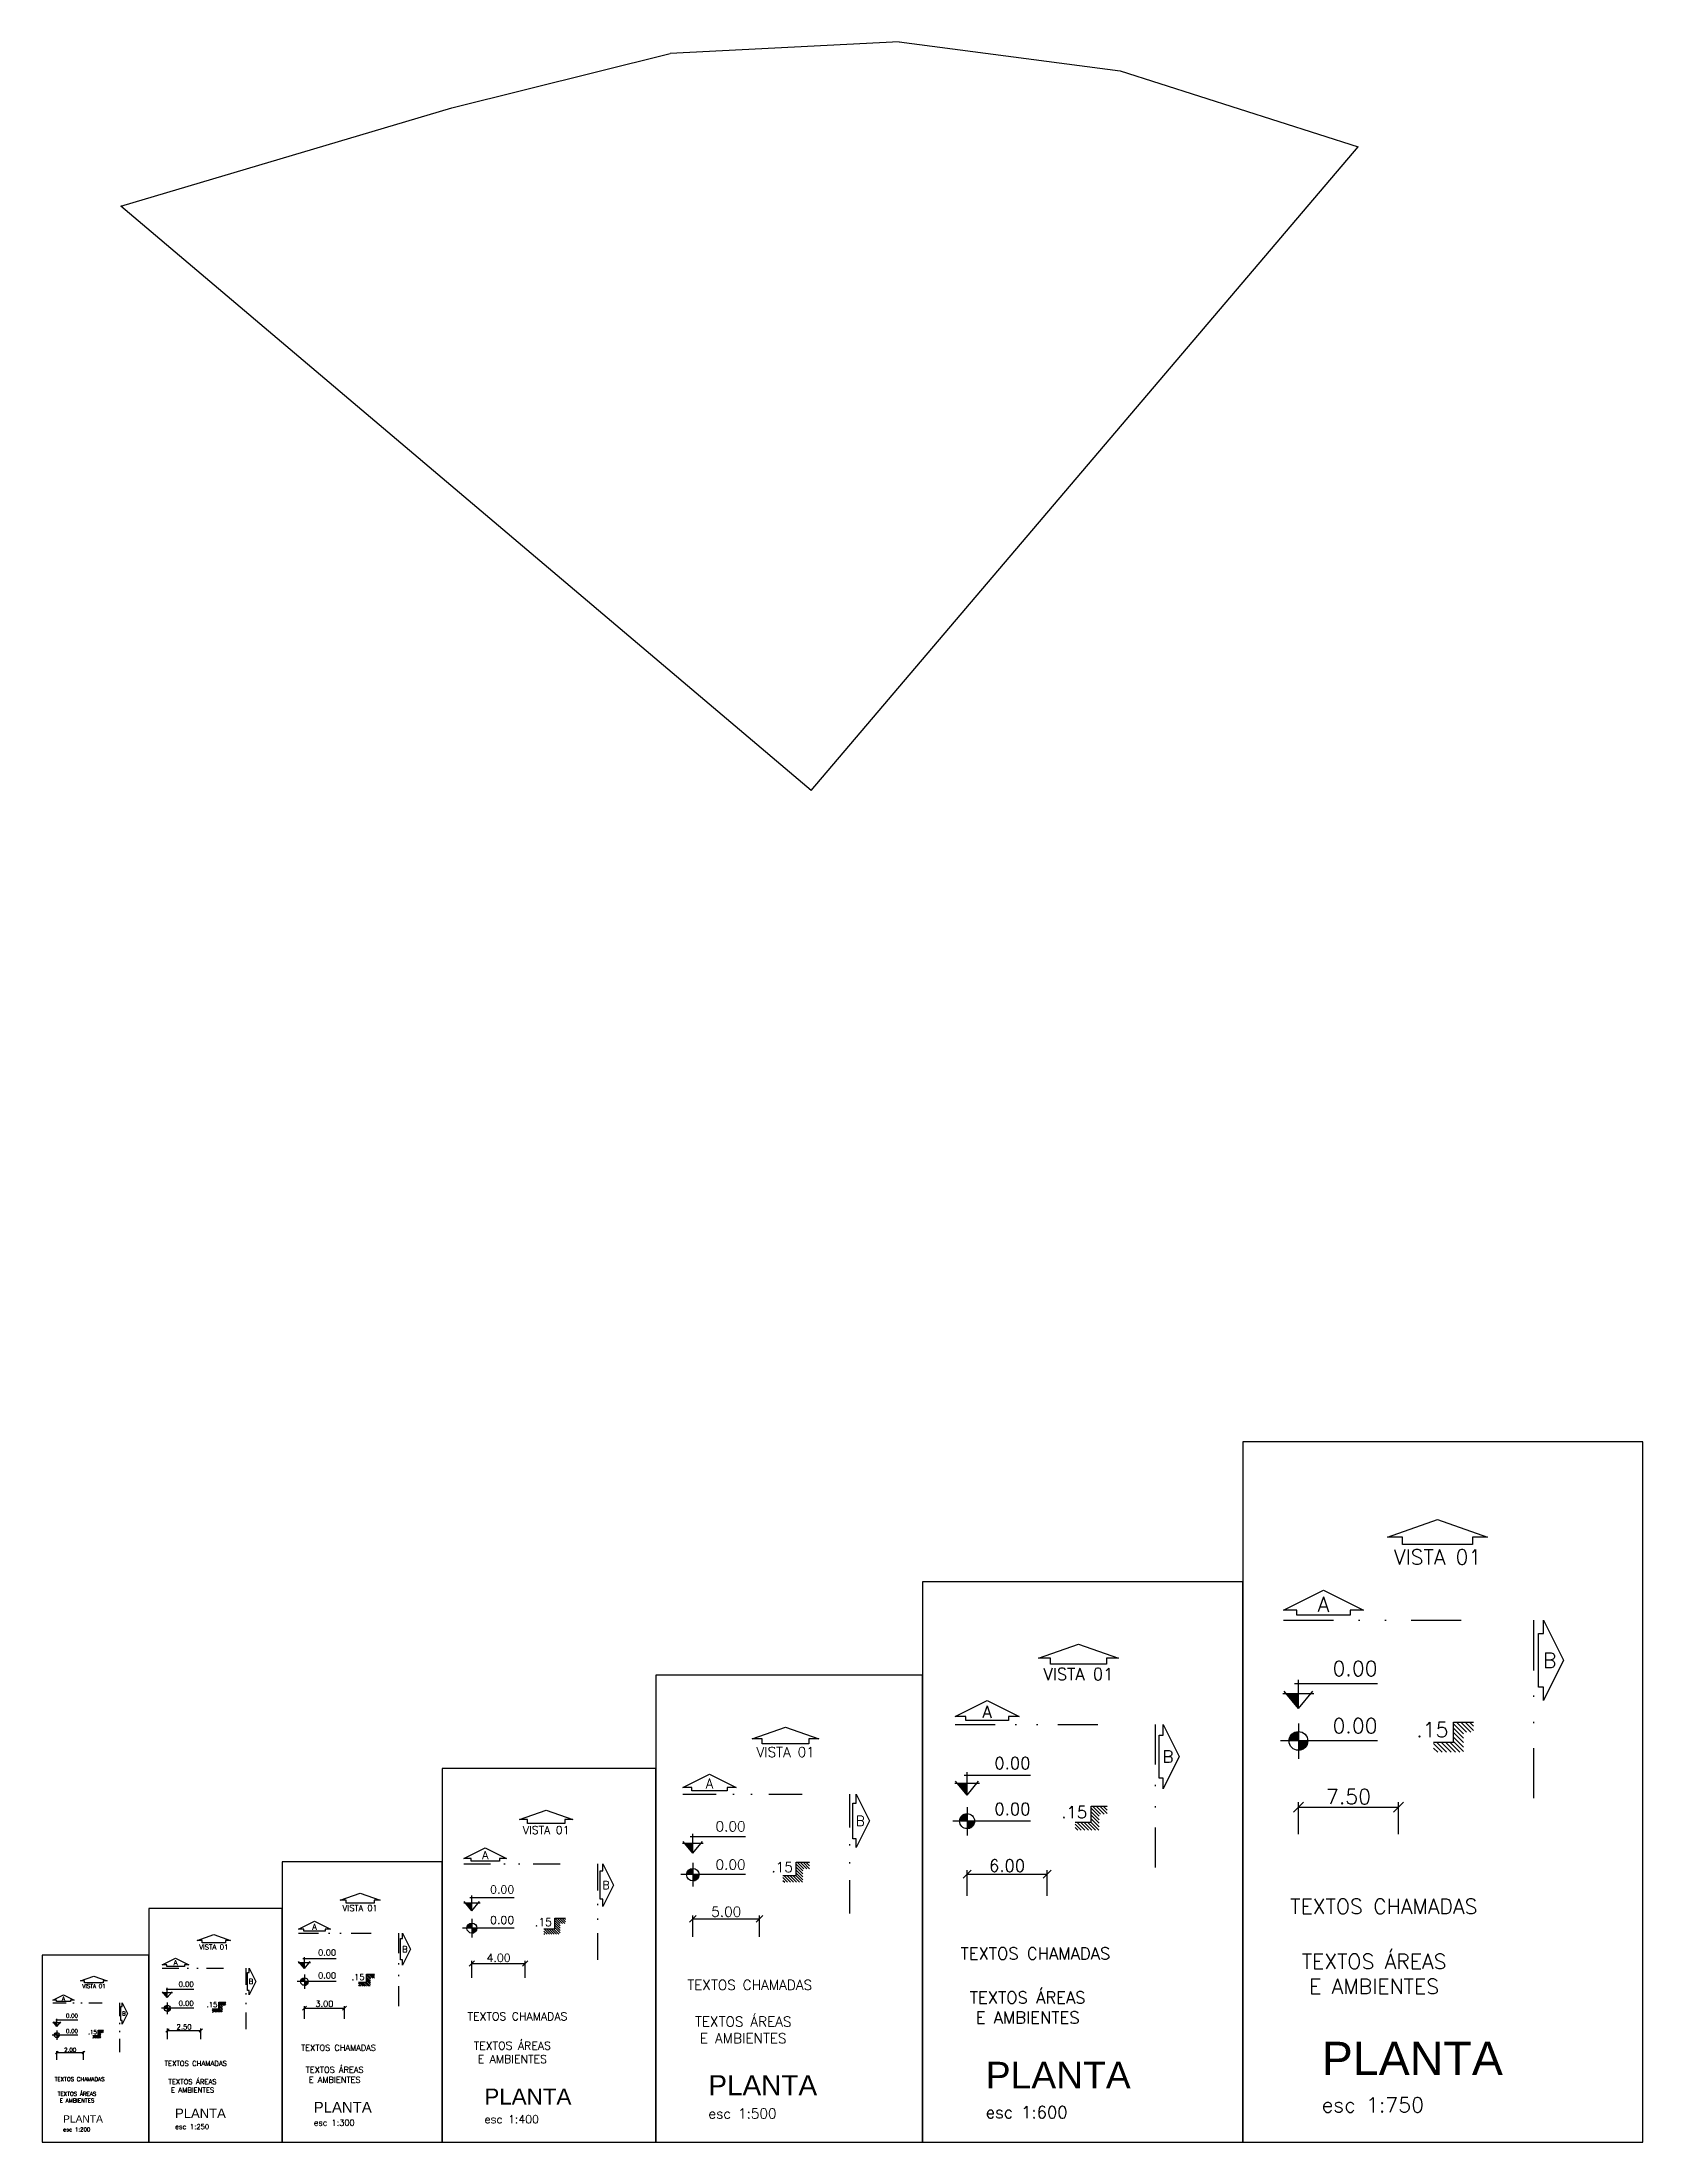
# Model space of a CAD drawing. Header units: millimetres. Extents: x 582 to 770, y 549 to 706.
# Drawn here: x 609.7 to 729.7, y 548.9 to 706.3 of the extents above; entities that cross this region are included whole.
import ezdxf

# ---------------------------------------------------------------- set-up
doc = ezdxf.new("R2010")
doc.units = ezdxf.units.MM
doc.linetypes.add('DIVIDE', pattern=[1.25, 0.5, -0.25, 0, -0.25, 0, -0.25])
for name, color, linetype in [('ARQ-COTAS', 30, 'Continuous'), ('ARQ-LINHACORTE', 3, 'DIVIDE'), ('ARQ-MÓVEIS', 170, 'Continuous'), ('ARQ-NIVEL', 1, 'Continuous'), ('ARQ-TEXTO2', 2, 'Continuous'), ('ARQ-TEXTO3', 3, 'Continuous'), ('ARQ-TEXTO4', 4, 'Continuous')]:
    doc.layers.add(name, color=color, linetype=linetype)
doc.styles.add('ROMANS', font='romans.shx')
doc.dimstyles.new('1-200', dxfattribs={"dimscale": 2, "dimtxt": 0.15, "dimasz": 0.1, "dimexe": 0.05, "dimexo": 0.1, "dimgap": 0.03, "dimtad": 1, "dimzin": 5, "dimdsep": 46, "dimtxsty": 'ROMANS', "dimblk": 'OBLIQUE', "dimcen": 0, "dimclrd": 256, "dimclre": 256, "dimclrt": 2, "dimadec": 0, "dimazin": 0, "dimtfac": 1, "dimtofl": 0, "dimtmove": 2, "dimatfit": 3, "dimfxl": 0.04, "dimtolj": 1, "dimtzin": 1, "dimarcsym": 0})
doc.dimstyles.new('1-250', dxfattribs={"dimscale": 2.5, "dimtxt": 0.15, "dimasz": 0.1, "dimexe": 0.05, "dimexo": 0.1, "dimgap": 0.03, "dimtad": 1, "dimzin": 5, "dimdsep": 46, "dimtxsty": 'ROMANS', "dimblk": 'OBLIQUE', "dimcen": 0, "dimclrd": 256, "dimclre": 256, "dimclrt": 2, "dimadec": 0, "dimazin": 0, "dimtfac": 1, "dimtofl": 0, "dimtmove": 2, "dimatfit": 3, "dimfxl": 0.04, "dimtolj": 1, "dimtzin": 1, "dimarcsym": 0})
doc.dimstyles.new('1-300', dxfattribs={"dimscale": 3, "dimtxt": 0.15, "dimasz": 0.1, "dimexe": 0.05, "dimexo": 0.1, "dimgap": 0.03, "dimtad": 1, "dimzin": 5, "dimdsep": 46, "dimtxsty": 'ROMANS', "dimblk": 'OBLIQUE', "dimcen": 0, "dimclrd": 256, "dimclre": 256, "dimclrt": 2, "dimadec": 0, "dimazin": 0, "dimtfac": 1, "dimtofl": 0, "dimtmove": 2, "dimatfit": 3, "dimfxl": 0.04, "dimtolj": 1, "dimtzin": 1, "dimarcsym": 0})
doc.dimstyles.new('1-400', dxfattribs={"dimscale": 4, "dimtxt": 0.15, "dimasz": 0.1, "dimexe": 0.05, "dimexo": 0.1, "dimgap": 0.03, "dimtad": 1, "dimzin": 5, "dimdsep": 46, "dimtxsty": 'ROMANS', "dimblk": 'OBLIQUE', "dimcen": 0, "dimclrd": 256, "dimclre": 256, "dimclrt": 2, "dimadec": 0, "dimazin": 0, "dimtfac": 1, "dimtofl": 0, "dimtmove": 2, "dimatfit": 3, "dimfxl": 0.04, "dimtolj": 1, "dimtzin": 1, "dimarcsym": 0})
doc.dimstyles.new('1-500', dxfattribs={"dimscale": 5, "dimtxt": 0.15, "dimasz": 0.1, "dimexe": 0.05, "dimexo": 0.1, "dimgap": 0.03, "dimtad": 1, "dimzin": 5, "dimdsep": 46, "dimtxsty": 'ROMANS', "dimblk": 'OBLIQUE', "dimcen": 0, "dimclrd": 256, "dimclre": 256, "dimclrt": 2, "dimadec": 0, "dimazin": 0, "dimtfac": 1, "dimtofl": 0, "dimtmove": 2, "dimatfit": 3, "dimfxl": 0.04, "dimtolj": 1, "dimtzin": 1, "dimarcsym": 0})
doc.dimstyles.new('1-600', dxfattribs={"dimscale": 6, "dimtxt": 0.15, "dimasz": 0.1, "dimexe": 0.05, "dimexo": 0.1, "dimgap": 0.03, "dimtad": 1, "dimzin": 5, "dimdsep": 46, "dimtxsty": 'ROMANS', "dimblk": 'OBLIQUE', "dimcen": 0, "dimclrd": 256, "dimclre": 256, "dimclrt": 2, "dimadec": 0, "dimazin": 0, "dimtfac": 1, "dimtofl": 0, "dimtmove": 2, "dimatfit": 3, "dimfxl": 0.04, "dimtolj": 1, "dimtzin": 1, "dimarcsym": 0})
doc.dimstyles.new('1-750', dxfattribs={"dimscale": 7.5, "dimtxt": 0.15, "dimasz": 0.1, "dimexe": 0.05, "dimexo": 0.1, "dimgap": 0.03, "dimtad": 1, "dimzin": 5, "dimdsep": 46, "dimtxsty": 'ROMANS', "dimblk": 'OBLIQUE', "dimcen": 0, "dimclrd": 256, "dimclre": 256, "dimclrt": 2, "dimadec": 0, "dimazin": 0, "dimtfac": 1, "dimtofl": 0, "dimtmove": 2, "dimatfit": 3, "dimfxl": 0.04, "dimtolj": 1, "dimtzin": 1, "dimarcsym": 0})

msp = doc.modelspace()

# ---------------------------------------------------------------- texts
at = {"layer": 'ARQ-LINHACORTE', "color": 2, "style": 'ROMANS'}
for s, insert, char_height, attachment_point in [('VISTA 01', (714.33, 593.271), 1.125, 2), ('A', (705.772, 589.166), 1.125, 5), ('VISTA 01', (687.409, 584.387), 0.9, 2), ('B', (722.722, 584.966), 1.125, 5), ('A', (680.562, 581.103), 0.9, 5), ('VISTA 01', (665.462, 578.464), 0.75, 2), ('B', (694.122, 577.743), 0.9, 5), ('A', (659.756, 575.728), 0.75, 5), ('B', (671.056, 572.928), 0.75, 5), ('VISTA 01', (647.514, 572.541), 0.6, 2), ('A', (642.95, 570.352), 0.6, 5), ('B', (651.99, 568.112), 0.6, 5), ('VISTA 01', (633.567, 566.619), 0.45, 2), ('A', (630.143, 564.977), 0.45, 5), ('A', (619.74, 562.289), 0.375, 5), ('VISTA 01', (622.593, 563.657), 0.375, 2), ('B', (636.923, 563.297), 0.45, 5), ('VISTA 01', (613.619, 560.696), 0.3, 2), ('B', (625.39, 560.889), 0.375, 5), ('A', (611.337, 559.601), 0.3, 5), ('B', (615.857, 558.481), 0.3, 5)]:
    msp.add_mtext(s, dxfattribs=dict(at, insert=insert, char_height=char_height, attachment_point=attachment_point))
at = {"layer": 'ARQ-NIVEL', "color": 2, "attachment_point": 9, "style": 'ROMANS'}
for s, insert, char_height in [('0.00', (709.831, 583.788), 1.125), ('0.00', (709.831, 579.495), 1.125), ('.15', (715.147, 579.199), 1.125), ('0.00', (683.81, 576.801), 0.9), ('0.00', (683.81, 573.366), 0.9), ('.15', (688.062, 573.129), 0.9), ('0.00', (662.462, 572.142), 0.75), ('0.00', (662.462, 569.28), 0.75), ('.15', (666.006, 569.083), 0.75), ('0.00', (645.115, 567.484), 0.6), ('0.00', (645.115, 565.194), 0.6), ('.15', (647.95, 565.036), 0.6), ('0.00', (631.767, 562.826), 0.45), ('0.00', (621.093, 560.496), 0.375), ('0.00', (631.767, 561.108), 0.45), ('.15', (633.893, 560.99), 0.45), ('0.00', (621.093, 559.065), 0.375), ('.15', (622.865, 558.967), 0.375), ('0.00', (612.419, 558.167), 0.3), ('0.00', (612.419, 557.022), 0.3), ('.15', (613.837, 556.943), 0.3)]:
    msp.add_mtext(s, dxfattribs=dict(at, insert=insert, char_height=char_height))
at = {"layer": 'ARQ-TEXTO2', "attachment_point": 1, "style": 'ROMANS'}
for insert, char_height in [((703.278, 567.078), 1.125), ((678.568, 563.433), 0.9), ((658.094, 561.002), 0.75), ((641.62, 558.572), 0.6), ((629.146, 556.142), 0.45), ((618.909, 554.926), 0.375), ((610.672, 553.711), 0.3)]:
    msp.add_mtext('TEXTOS CHAMADAS', dxfattribs=dict(at, insert=insert, char_height=char_height))
at = {"layer": 'ARQ-TEXTO3', "attachment_point": 5, "style": 'ROMANS'}
for insert, char_height in [((709.567, 561.45), 1.125), ((683.598, 558.93), 0.9), ((662.286, 557.25), 0.75), ((644.974, 555.57), 0.6), ((631.661, 553.89), 0.45), ((612.349, 552.21), 0.3), ((621.005, 553.05), 0.375)]:
    msp.add_mtext('TEXTOS ÁREAS\\PE AMBIENTES', dxfattribs=dict(at, insert=insert, char_height=char_height))
at = {"layer": 'ARQ-TEXTO4', "attachment_point": 1, "style": 'ROMANS'}
for s, insert, char_height in [('{\\fArial|b0|i0|c238|p34;\\H2.222x;\\C4;PLANTA\\Fromans|c0;\\H0.5998x;\\P\\H0.7503x;\\C2;esc 1:750}', (705.643, 556.366), 1.125), ('{\\fArial|b0|i0|c238|p34;\\H2.222x;\\C4;PLANTA\\Fromans|c0;\\H0.5998x;\\P\\H0.7503x;\\C2;esc 1:600}', (680.46, 554.863), 0.9), ('{\\fArial|b0|i0|c238|p34;\\H2x;\\C4;PLANTA\\Fromans|c0;\\H0.6664x;\\P\\H0.7503x;\\C2;esc 1:400}', (642.881, 552.859), 0.6), ('{\\fArial|b0|i0|c238|p34;\\H2x;\\C4;PLANTA\\Fromans|c0;\\H0.6666x;\\P\\H0.7501x;\\C2;esc 1:500}', (659.67, 553.861), 0.75), ('{\\fArial|b0|i0|c238|p34;\\H1.867x;\\C4;PLANTA\\Fromans|c0;\\H0.857x;\\P\\H0.625x;\\C2;esc 1:250}', (619.697, 551.356), 0.375), ('{\\fArial|b0|i0|c238|p34;\\H1.778x;\\C4;PLANTA\\Fromans|c0;\\H0.7498x;\\P\\H0.7501x;\\C2;esc 1:300}', (630.092, 551.857), 0.45), ('{\\fArial|b0|i0|c238|p34;\\H1.833x;\\C4;PLANTA\\Fromans|c0;\\H0.7272x;\\P\\H0.7502x;\\C2;esc 1:200}', (611.303, 550.855), 0.3)]:
    msp.add_mtext(s, dxfattribs=dict(at, insert=insert, char_height=char_height))

# ---------------------------------------------------------------- blocks, each defined once
blk = doc.blocks.new('_Oblique')
at = {"color": 0, "linetype": 'ByBlock', "lineweight": -2}
blk.add_line((-0.5, -0.5), (0.5, 0.5), dxfattribs=at)
blk = doc.blocks.new('*D18')
at = {"layer": 'ARQ-COTAS', "lineweight": -2}
for p, q in [((610.84, 555.01), (610.84, 555.65)), ((610.84, 555.55), (612.84, 555.55)), ((612.84, 555.01), (612.84, 555.65))]:
    blk.add_line(p, q, dxfattribs=at)
at = {"layer": 'DEFPOINTS', "color": 0}
for p in [(610.84, 554.81), (612.84, 555.55), (612.84, 554.81)]:
    blk.add_point(p, dxfattribs=at)
at = {"layer": 'ARQ-COTAS', "lineweight": -2, "xscale": 0.2, "yscale": 0.2, "zscale": 0.2, "rotation": 180}
blk.add_blockref('_Oblique', (610.84, 555.55), dxfattribs=at)
at = {"layer": 'ARQ-COTAS', "lineweight": -2, "xscale": 0.2, "yscale": 0.2, "zscale": 0.2}
blk.add_blockref('_Oblique', (612.84, 555.55), dxfattribs=at)
at = {"layer": 'ARQ-COTAS', "color": 2, "insert": (611.84, 555.76), "char_height": 0.3, "attachment_point": 5, "style": 'ROMANS'}
blk.add_mtext('\\A1;2.00', dxfattribs=at)
blk = doc.blocks.new('A$C4D0E081D')
at = {"layer": 'ARQ-NIVEL'}
h = blk.add_hatch(dxfattribs=at)
h.set_pattern_fill('ANSI31', color=8, scale=0.25, angle=90, style=0)
h.set_pattern_definition([(135, (-18.381433, -69.158416), (-0.022097087, -0.022097087), [])])
h.paths.add_polyline_path([(0.4, 0.3), (0.2, 0.3), (0.2, 0.1), (0, 0.1), (0, 0), (0.3, 0), (0.3, 0.2), (0.4, 0.2)])
at = {"layer": 'ARQ-NIVEL', "color": 2}
blk.add_lwpolyline([(0, 0.1), (0.2, 0.1), (0.2, 0.3), (0.4, 0.3)], dxfattribs=at)
blk = doc.blocks.new('*D19')
at = {"layer": 'ARQ-COTAS', "lineweight": -2}
for p, q in [((619.12, 556.55), (619.12, 557.35)), ((619.12, 557.22), (621.62, 557.22)), ((621.62, 556.55), (621.62, 557.35))]:
    blk.add_line(p, q, dxfattribs=at)
at = {"layer": 'DEFPOINTS', "color": 0}
for p in [(619.12, 556.3), (621.62, 557.22), (621.62, 556.3)]:
    blk.add_point(p, dxfattribs=at)
at = {"layer": 'ARQ-COTAS', "lineweight": -2, "xscale": 0.25, "yscale": 0.25, "zscale": 0.25, "rotation": 180}
blk.add_blockref('_Oblique', (619.12, 557.22), dxfattribs=at)
at = {"layer": 'ARQ-COTAS', "lineweight": -2, "xscale": 0.25, "yscale": 0.25, "zscale": 0.25}
blk.add_blockref('_Oblique', (621.62, 557.22), dxfattribs=at)
at = {"layer": 'ARQ-COTAS', "color": 2, "insert": (620.37, 557.48), "char_height": 0.375, "attachment_point": 5, "style": 'ROMANS'}
blk.add_mtext('\\A1;2.50', dxfattribs=at)
blk = doc.blocks.new('*D20')
at = {"layer": 'ARQ-COTAS', "lineweight": -2}
for p, q in [((629.39, 558.09), (629.39, 559.04)), ((632.39, 558.09), (632.39, 559.04)), ((629.39, 558.89), (632.39, 558.89))]:
    blk.add_line(p, q, dxfattribs=at)
at = {"layer": 'DEFPOINTS', "color": 0}
for p in [(629.39, 557.79), (632.39, 558.89), (632.39, 557.79)]:
    blk.add_point(p, dxfattribs=at)
at = {"layer": 'ARQ-COTAS', "lineweight": -2, "xscale": 0.3, "yscale": 0.3, "zscale": 0.3, "rotation": 180}
blk.add_blockref('_Oblique', (629.39, 558.89), dxfattribs=at)
at = {"layer": 'ARQ-COTAS', "lineweight": -2, "xscale": 0.3, "yscale": 0.3, "zscale": 0.3}
blk.add_blockref('_Oblique', (632.39, 558.89), dxfattribs=at)
at = {"layer": 'ARQ-COTAS', "color": 2, "insert": (630.89, 559.21), "char_height": 0.45, "attachment_point": 5, "style": 'ROMANS'}
blk.add_mtext('\\A1;3.00', dxfattribs=at)
blk = doc.blocks.new('*D21')
at = {"layer": 'ARQ-COTAS', "lineweight": -2}
for p, q in [((641.95, 561.16), (641.95, 562.44)), ((641.95, 562.24), (645.95, 562.24)), ((645.95, 561.16), (645.95, 562.44))]:
    blk.add_line(p, q, dxfattribs=at)
at = {"layer": 'DEFPOINTS', "color": 0}
for p in [(645.95, 562.24), (641.95, 560.76), (645.95, 560.76)]:
    blk.add_point(p, dxfattribs=at)
at = {"layer": 'ARQ-COTAS', "lineweight": -2, "xscale": 0.4, "yscale": 0.4, "zscale": 0.4, "rotation": 180}
blk.add_blockref('_Oblique', (641.95, 562.24), dxfattribs=at)
at = {"layer": 'ARQ-COTAS', "lineweight": -2, "xscale": 0.4, "yscale": 0.4, "zscale": 0.4}
blk.add_blockref('_Oblique', (645.95, 562.24), dxfattribs=at)
at = {"layer": 'ARQ-COTAS', "color": 2, "insert": (643.95, 562.66), "char_height": 0.6, "attachment_point": 5, "style": 'ROMANS'}
blk.add_mtext('\\A1;4.00', dxfattribs=at)
blk = doc.blocks.new('*D22')
at = {"layer": 'ARQ-COTAS', "lineweight": -2}
for p, q in [((658.51, 564.24), (658.51, 565.84)), ((658.51, 565.59), (663.51, 565.59)), ((663.51, 564.24), (663.51, 565.84))]:
    blk.add_line(p, q, dxfattribs=at)
at = {"layer": 'DEFPOINTS', "color": 0}
for p in [(663.51, 565.59), (658.51, 563.74), (663.51, 563.74)]:
    blk.add_point(p, dxfattribs=at)
at = {"layer": 'ARQ-COTAS', "lineweight": -2, "xscale": 0.5, "yscale": 0.5, "zscale": 0.5, "rotation": 180}
blk.add_blockref('_Oblique', (658.51, 565.59), dxfattribs=at)
at = {"layer": 'ARQ-COTAS', "lineweight": -2, "xscale": 0.5, "yscale": 0.5, "zscale": 0.5}
blk.add_blockref('_Oblique', (663.51, 565.59), dxfattribs=at)
at = {"layer": 'ARQ-COTAS', "color": 2, "insert": (661.01, 566.12), "char_height": 0.75, "attachment_point": 5, "style": 'ROMANS'}
blk.add_mtext('\\A1;5.00', dxfattribs=at)
blk = doc.blocks.new('*D23')
at = {"layer": 'ARQ-COTAS', "lineweight": -2}
for p, q in [((679.06, 567.32), (679.06, 569.24)), ((679.06, 568.94), (685.06, 568.94)), ((685.06, 567.32), (685.06, 569.24))]:
    blk.add_line(p, q, dxfattribs=at)
at = {"layer": 'DEFPOINTS', "color": 0}
for p in [(685.06, 568.94), (679.06, 566.72), (685.06, 566.72)]:
    blk.add_point(p, dxfattribs=at)
at = {"layer": 'ARQ-COTAS', "lineweight": -2, "xscale": 0.6000000000000001, "yscale": 0.6000000000000001, "zscale": 0.6000000000000001, "rotation": 180}
blk.add_blockref('_Oblique', (679.06, 568.94), dxfattribs=at)
at = {"layer": 'ARQ-COTAS', "lineweight": -2, "xscale": 0.6000000000000001, "yscale": 0.6000000000000001, "zscale": 0.6000000000000001}
blk.add_blockref('_Oblique', (685.06, 568.94), dxfattribs=at)
at = {"layer": 'ARQ-COTAS', "color": 2, "insert": (682.06, 569.57), "char_height": 0.9, "attachment_point": 5, "style": 'ROMANS'}
blk.add_mtext('\\A1;6.00', dxfattribs=at)
blk = doc.blocks.new('*D3')
at = {"layer": 'ARQ-COTAS', "lineweight": -2}
for p, q in [((703.9, 571.94), (703.9, 574.34)), ((703.9, 573.96), (711.4, 573.96)), ((711.4, 571.94), (711.4, 574.34))]:
    blk.add_line(p, q, dxfattribs=at)
at = {"layer": 'DEFPOINTS', "color": 0}
for p in [(711.4, 573.96), (703.9, 571.19), (711.4, 571.19)]:
    blk.add_point(p, dxfattribs=at)
at = {"layer": 'ARQ-COTAS', "lineweight": -2, "xscale": 0.75, "yscale": 0.75, "zscale": 0.75, "rotation": 180}
blk.add_blockref('_Oblique', (703.9, 573.96), dxfattribs=at)
at = {"layer": 'ARQ-COTAS', "lineweight": -2, "xscale": 0.75, "yscale": 0.75, "zscale": 0.75}
blk.add_blockref('_Oblique', (711.4, 573.96), dxfattribs=at)
at = {"layer": 'ARQ-COTAS', "color": 2, "insert": (707.65, 574.75), "char_height": 1.125, "attachment_point": 5, "style": 'ROMANS'}
blk.add_mtext('\\A1;7.50', dxfattribs=at)
blk = doc.blocks.new('nivel planta')
at = {"layer": 'ARQ-NIVEL', "color": 1}
for p, q in [((0, 0), (-0.969, 0)), ((-0.884, 0.007), (-0.791, 0.007)), ((-0.883, 0.015), (-0.791, 0.015)), ((-0.882, 0.023), (-0.791, 0.023)), ((-0.88, 0.03), (-0.791, 0.03)), ((-0.876, 0.038), (-0.791, 0.038)), ((-0.873, 0.046), (-0.791, 0.046)), ((-0.868, 0.054), (-0.791, 0.054)), ((-0.861, 0.062), (-0.791, 0.062)), ((-0.854, 0.069), (-0.791, 0.069)), ((-0.844, 0.077), (-0.791, 0.077)), ((-0.83, 0.085), (-0.791, 0.085)), ((-0.791, 0.174), (-0.791, -0.179)), ((-0.791, -0.001), (-0.697, -0.001)), ((-0.791, -0.009), (-0.698, -0.009)), ((-0.791, -0.016), (-0.699, -0.016)), ((-0.791, -0.024), (-0.7, -0.024)), ((-0.791, -0.032), (-0.703, -0.032)), ((-0.791, -0.04), (-0.706, -0.04)), ((-0.791, -0.048), (-0.71, -0.048)), ((-0.791, -0.056), (-0.715, -0.056)), ((-0.791, -0.063), (-0.722, -0.063)), ((-0.791, -0.071), (-0.73, -0.071)), ((-0.791, -0.079), (-0.74, -0.079)), ((-0.791, -0.087), (-0.755, -0.087))]:
    blk.add_line(p, q, dxfattribs=at)
blk.add_circle((-0.791, 0), 0.0937, dxfattribs=at)
blk = doc.blocks.new('nivel corte')
at = {"color": 1}
for p, q in [((-0.038, 0.249), (0.791, 0.249)), ((0, 0), (0, 0.287)), ((-0.155, 0.15), (0.155, 0.15)), ((0, 0), (-0.144, 0.174)), ((0, 0.141), (-0.117, 0.141)), ((0, 0.131), (-0.109, 0.131)), ((0, 0.122), (-0.101, 0.122)), ((0, 0.113), (-0.093, 0.113)), ((0, 0.103), (-0.086, 0.103)), ((0, 0.094), (-0.078, 0.094)), ((0, 0.084), (-0.07, 0.084)), ((0, 0.075), (-0.062, 0.075)), ((0, 0.066), (-0.054, 0.066)), ((0, 0.056), (-0.047, 0.056)), ((0, 0.047), (-0.039, 0.047)), ((0, 0.038), (-0.031, 0.038)), ((0, 0.028), (-0.023, 0.028)), ((0, 0.019), (-0.016, 0.019)), ((0, 0.009), (-0.008, 0.009)), ((0, 0), (0.144, 0.174))]:
    blk.add_line(p, q, dxfattribs=at)

# ---------------------------------------------------------------- dimensions: what is measured, and where the dimension line sits
at = {"layer": 'ARQ-COTAS'}
for base, p1, p2, dimstyle, picture, middle in [((711.397, 573.961), (703.897, 571.187), (711.397, 571.187), '1-750', '*D3', (707.647, 574.748)), ((685.062, 568.939), (679.062, 566.72), (685.062, 566.72), '1-600', '*D23', (682.062, 569.569)), ((663.506, 565.591), (658.506, 563.742), (663.506, 563.742), '1-500', '*D22', (661.006, 566.116)), ((645.95, 562.242), (641.95, 560.763), (645.95, 560.763), '1-400', '*D21', (643.95, 562.662)), ((632.393, 558.894), (629.393, 557.785), (632.393, 557.785), '1-300', '*D20', (630.893, 559.209)), ((621.615, 557.22), (619.115, 556.296), (621.615, 556.296), '1-250', '*D19', (620.365, 557.483)), ((612.837, 555.546), (610.837, 554.807), (612.837, 554.807), '1-200', '*D18', (611.837, 555.756))]:
    dim = msp.add_linear_dim(base=base, p1=p1, p2=p2, dimstyle=dimstyle, dxfattribs=at)
    dim.commit()
    dim.dimension.update_dxf_attribs({"geometry": picture, "text_midpoint": middle})

# ---------------------------------------------------------------- linework, layer by layer
for points in [[(699.724, 548.85), (729.724, 548.85), (729.724, 601.35), (699.724, 601.35)], [(675.724, 548.85), (699.724, 548.85), (699.724, 590.85), (675.724, 590.85)], [(655.724, 548.85), (675.724, 548.85), (675.724, 583.85), (655.724, 583.85)], [(639.724, 548.85), (655.724, 548.85), (655.724, 576.85), (639.724, 576.85)], [(627.724, 548.85), (639.724, 548.85), (639.724, 569.85), (627.724, 569.85)], [(617.724, 548.85), (627.724, 548.85), (627.724, 566.35), (617.724, 566.35)], [(609.724, 548.85), (617.724, 548.85), (617.724, 562.85), (609.724, 562.85)]]:
    msp.add_lwpolyline(points, close=True)
at = {"layer": 'ARQ-LINHACORTE', "ltscale": 7.5}
for p, q in [((702.772, 587.966), (717.772, 587.966)), ((721.522, 587.966), (721.522, 572.966))]:
    msp.add_line(p, q, dxfattribs=at)
at = {"layer": 'ARQ-LINHACORTE', "ltscale": 6}
for p, q in [((678.162, 580.143), (690.162, 580.143)), ((693.162, 580.143), (693.162, 568.143))]:
    msp.add_line(p, q, dxfattribs=at)
at = {"layer": 'ARQ-LINHACORTE', "ltscale": 5}
for p, q in [((657.756, 574.928), (667.756, 574.928)), ((670.256, 574.928), (670.256, 564.928))]:
    msp.add_line(p, q, dxfattribs=at)
at = {"layer": 'ARQ-LINHACORTE', "ltscale": 4}
for p, q in [((641.35, 569.712), (649.35, 569.712)), ((651.35, 569.712), (651.35, 561.712))]:
    msp.add_line(p, q, dxfattribs=at)
at = {"layer": 'ARQ-LINHACORTE', "ltscale": 3}
for p, q in [((628.943, 564.497), (634.943, 564.497)), ((636.443, 564.497), (636.443, 558.497))]:
    msp.add_line(p, q, dxfattribs=at)
at = {"layer": 'ARQ-LINHACORTE', "ltscale": 2.5}
for p, q in [((618.74, 561.889), (623.74, 561.889)), ((624.99, 561.889), (624.99, 556.889))]:
    msp.add_line(p, q, dxfattribs=at)
at = {"layer": 'ARQ-LINHACORTE', "ltscale": 2}
for p, q in [((610.537, 559.281), (614.537, 559.281)), ((615.537, 559.281), (615.537, 555.281))]:
    msp.add_line(p, q, dxfattribs=at)
at = {"layer": 'ARQ-LINHACORTE', "linetype": 'ByBlock'}
for points in [[(716.955, 593.646), (711.705, 593.646), (711.705, 594.209), (710.58, 594.209), (714.33, 595.521), (718.08, 594.209), (716.955, 594.209), (716.955, 593.646)], [(707.772, 588.341), (703.772, 588.341), (703.772, 588.716), (702.772, 588.716), (705.772, 590.216), (708.772, 588.716), (707.772, 588.716), (707.772, 588.341)], [(721.897, 582.966), (721.897, 586.966), (722.272, 586.966), (722.272, 587.966), (723.772, 584.966), (722.272, 581.966), (722.272, 582.966), (721.897, 582.966)], [(689.509, 584.687), (685.309, 584.687), (685.309, 585.137), (684.409, 585.137), (687.409, 586.187), (690.409, 585.137), (689.509, 585.137), (689.509, 584.687)], [(682.162, 580.443), (678.962, 580.443), (678.962, 580.743), (678.162, 580.743), (680.562, 581.943), (682.962, 580.743), (682.162, 580.743), (682.162, 580.443)], [(667.212, 578.714), (663.712, 578.714), (663.712, 579.089), (662.962, 579.089), (665.462, 579.964), (667.962, 579.089), (667.212, 579.089), (667.212, 578.714)], [(693.462, 576.143), (693.462, 579.343), (693.762, 579.343), (693.762, 580.143), (694.962, 577.743), (693.762, 575.343), (693.762, 576.143), (693.462, 576.143)], [(661.089, 575.178), (658.423, 575.178), (658.423, 575.428), (657.756, 575.428), (659.756, 576.428), (661.756, 575.428), (661.089, 575.428), (661.089, 575.178)], [(670.506, 571.594), (670.506, 574.261), (670.756, 574.261), (670.756, 574.928), (671.756, 572.928), (670.756, 570.928), (670.756, 571.594), (670.506, 571.594)], [(648.914, 572.741), (646.114, 572.741), (646.114, 573.041), (645.514, 573.041), (647.514, 573.741), (649.514, 573.041), (648.914, 573.041), (648.914, 572.741)], [(644.016, 569.912), (641.883, 569.912), (641.883, 570.112), (641.35, 570.112), (642.95, 570.912), (644.55, 570.112), (644.016, 570.112), (644.016, 569.912)], [(651.55, 567.046), (651.55, 569.179), (651.75, 569.179), (651.75, 569.712), (652.55, 568.112), (651.75, 566.512), (651.75, 567.046), (651.55, 567.046)], [(634.617, 566.769), (632.517, 566.769), (632.517, 566.994), (632.067, 566.994), (633.567, 567.519), (635.067, 566.994), (634.617, 566.994), (634.617, 566.769)], [(630.943, 564.647), (629.343, 564.647), (629.343, 564.797), (628.943, 564.797), (630.143, 565.397), (631.343, 564.797), (630.943, 564.797), (630.943, 564.647)], [(623.468, 563.782), (621.718, 563.782), (621.718, 563.97), (621.343, 563.97), (622.593, 564.407), (623.843, 563.97), (623.468, 563.97), (623.468, 563.782)], [(636.593, 562.497), (636.593, 564.097), (636.743, 564.097), (636.743, 564.497), (637.343, 563.297), (636.743, 562.097), (636.743, 562.497), (636.593, 562.497)], [(620.407, 562.014), (619.073, 562.014), (619.073, 562.139), (618.74, 562.139), (619.74, 562.639), (620.74, 562.139), (620.407, 562.139), (620.407, 562.014)], [(614.319, 560.796), (612.919, 560.796), (612.919, 560.946), (612.619, 560.946), (613.619, 561.296), (614.619, 560.946), (614.319, 560.946), (614.319, 560.796)], [(625.115, 560.222), (625.115, 561.556), (625.24, 561.556), (625.24, 561.889), (625.74, 560.889), (625.24, 559.889), (625.24, 560.222), (625.115, 560.222)], [(611.87, 559.381), (610.804, 559.381), (610.804, 559.481), (610.537, 559.481), (611.337, 559.881), (612.137, 559.481), (611.87, 559.481), (611.87, 559.381)], [(615.637, 557.948), (615.637, 559.015), (615.737, 559.015), (615.737, 559.281), (616.137, 558.481), (615.737, 557.681), (615.737, 557.948), (615.637, 557.948)]]:
    msp.add_lwpolyline(points, dxfattribs=at)
at = {"layer": 'ARQ-MÓVEIS'}
for p, q in [((640.43, 701.364), (656.814, 705.448)), ((673.964, 706.309), (656.814, 705.448)), ((673.964, 706.309), (690.541, 704.156)), ((690.541, 704.156), (708.369, 698.454)), ((615.637, 693.992), (640.43, 701.364)), ((667.368, 650.185), (708.369, 698.454)), ((667.368, 650.185), (615.637, 693.992))]:
    msp.add_line(p, q, dxfattribs=at)

# ---------------------------------------------------------------- block references
at = {"layer": 'ARQ-NIVEL'}
for name, p, xscale, yscale, zscale in [('nivel corte', (703.897, 581.352), 7.499999249999746, 7.499999249999746, 7.49999925), ('nivel planta', (709.828, 578.924), 7.499999249999746, 7.499999249999746, 7.49999925), ('A$C4D0E081D', (714.022, 578.074), 7.5, 7.5, 7.5), ('nivel corte', (679.062, 574.852), 5.999999399999979, 5.999999399999979, 5.9999994), ('nivel planta', (683.807, 572.909), 5.999999399999979, 5.999999399999979, 5.9999994), ('A$C4D0E081D', (687.162, 572.229), 6, 6, 6), ('nivel corte', (658.506, 570.518), 4.999999499999831, 4.999999500000285, 4.9999995), ('nivel planta', (662.46, 568.9), 4.999999499999831, 4.999999500000285, 4.9999995), ('A$C4D0E081D', (665.256, 568.333), 5, 5, 5), ('nivel corte', (641.95, 566.185), 3.999999600000137, 3.999999600000137, 3.9999996), ('nivel planta', (645.113, 564.89), 3.999999600000137, 3.999999600000137, 3.9999996), ('A$C4D0E081D', (647.35, 564.436), 4, 4, 4), ('nivel corte', (629.393, 561.851), 2.999999699999989, 2.999999699999989, 2.9999997), ('nivel planta', (631.766, 560.88), 2.999999699999989, 2.999999699999989, 2.9999997), ('A$C4D0E081D', (633.443, 560.54), 3, 3, 3), ('nivel planta', (621.092, 558.875), 2.499999750000143, 2.499999750000143, 2.49999975), ('nivel corte', (619.115, 559.684), 2.499999750000143, 2.499999750000143, 2.49999975), ('A$C4D0E081D', (622.49, 558.592), 2.5, 2.5, 2.5), ('nivel corte', (610.837, 557.518), 1.999999800000069, 1.999999800000069, 1.9999998), ('nivel planta', (612.419, 556.87), 1.999999800000069, 1.999999800000069, 1.9999998), ('A$C4D0E081D', (613.537, 556.643), 2, 2, 2)]:
    msp.add_blockref(name, p, dxfattribs=dict(at, xscale=xscale, yscale=yscale, zscale=zscale))

msp.set_redraw_order([(e.dxf.handle, doc.entitydb.next_handle()) for e in msp.query("TEXT MTEXT ATTDEF DIMENSION ARC_DIMENSION")])  # texts and dimensions are drawn at this point

doc.saveas('drawing.dxf')
